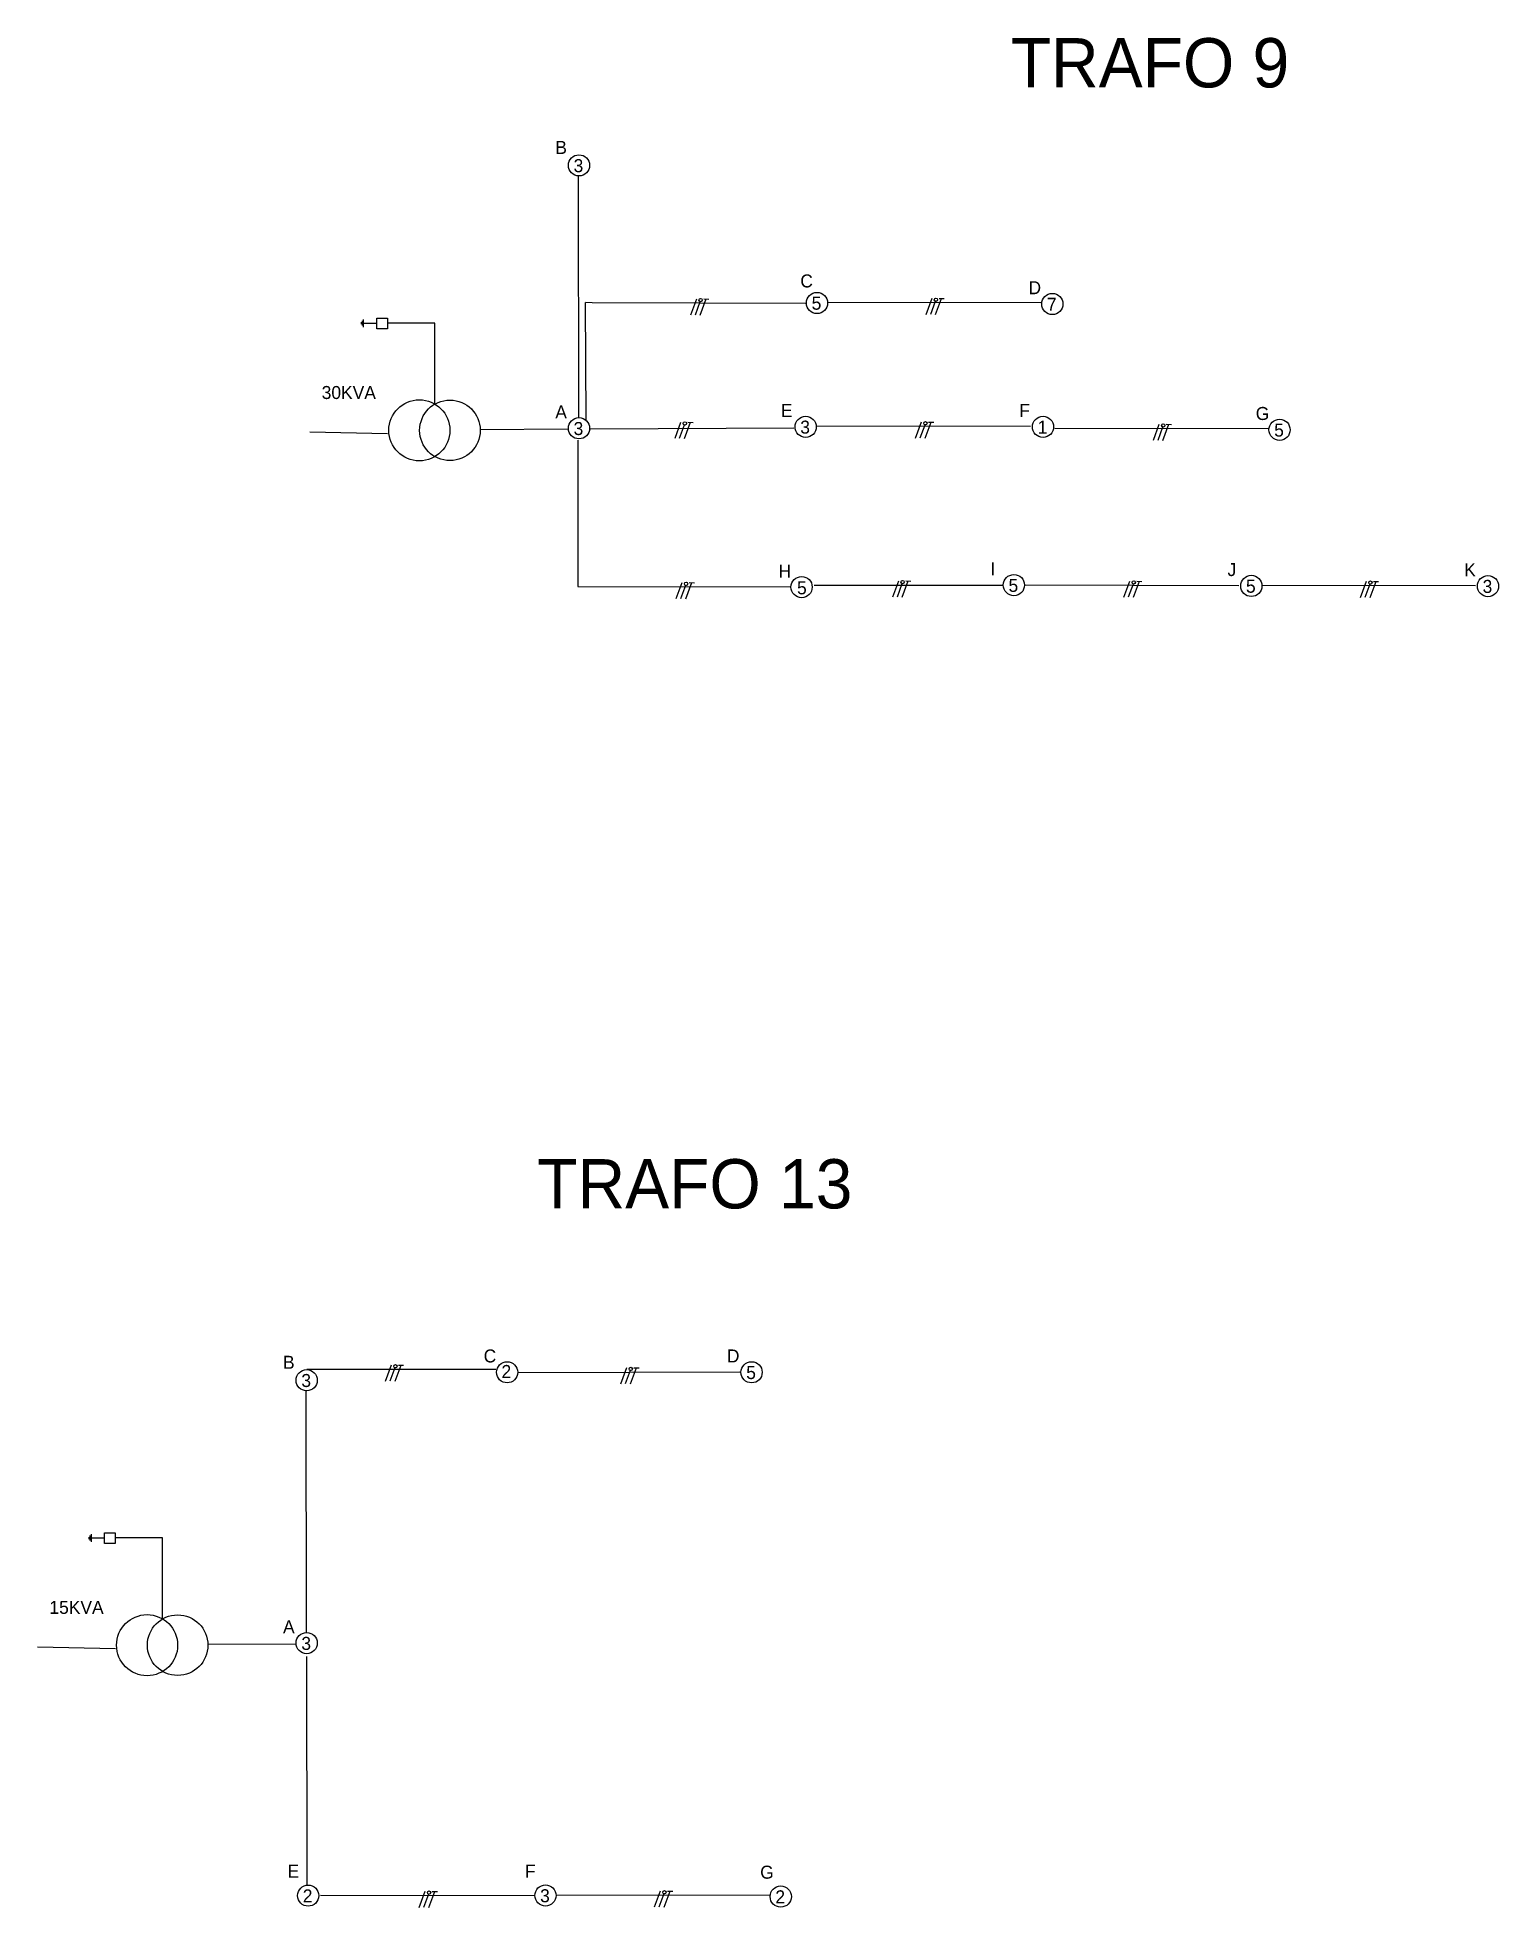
# Model space of a CAD drawing. Header units: millimetres. Extents: x -3588 to 75209, y -3737 to 38254.
# Drawn here: x 37145 to 38428, y 16786 to 18429 of the extents above; entities that cross this region are included whole.
import ezdxf

# ---------------------------------------------------------------- set-up
doc = ezdxf.new("R2010")
doc.units = ezdxf.units.MM
doc.layers.add('RED BT', color=255, linetype='Continuous')
doc.layers.add('Red MT', color=255, linetype='Continuous')

msp = doc.modelspace()

# ---------------------------------------------------------------- texts
at = {"ltscale": 0.15, "attachment_point": 1}
for s, width, gutter_width, insert, char_height in [('TRAFO 9', 915.19314, 216.492, (37999.342, 18428.358), 43.2983), ('B', 12.05698, 57.19, (37599.374, 18338.051), 11.438), ('3', 15.04387, 57.19, (37615.466, 18322.039), 11.438), ('C', 12.05698, 57.19, (37814.524, 18220.768), 11.438), ('D', 12.05698, 57.19, (38014.877, 18214.832), 11.438), ('5', 15.04387, 57.19, (37824.475, 18201.189), 11.438), ('7', 15.04387, 57.19, (38031.07, 18200.247), 11.438), ('30KVA', 17.93472, 57.19, (37394.256, 18122.749), 11.4379), ('E', 12.05698, 57.19, (37797.507, 18106.917), 11.438), ('F', 12.05698, 57.19, (38006.749, 18106.917), 11.438), ('A', 12.05698, 57.19, (37599.374, 18105.681), 11.438), ('3', 15.04387, 57.19, (37615.466, 18091.096), 11.438), ('3', 15.04387, 57.19, (37814.49, 18092.332), 11.438), ('1', 15.04387, 57.19, (38022.941, 18092.332), 11.438), ('G', 12.05698, 57.19, (38214.427, 18104.319), 11.438), ('5', 15.04387, 57.19, (38230.619, 18089.733), 11.438), ('H', 12.05698, 57.19, (37795.454, 17965.739), 11.438), ('I', 12.05698, 57.19, (37981.416, 17967.889), 11.438), ('J', 12.05698, 57.19, (38189.647, 17967.17), 11.438), ('K', 12.05698, 57.19, (38397.435, 17966.982), 11.438), ('5', 15.04387, 57.19, (37811.646, 17951.154), 11.438), ('5', 15.04387, 57.19, (37997.335, 17953.304), 11.438), ('5', 15.04387, 57.19, (38205.839, 17952.585), 11.438), ('3', 15.04387, 57.19, (38413.627, 17952.397), 11.438), ('TRAFO 13', 915.19314, 216.492, (37583.563, 17443.515), 43.2983), ('B', 12.05698, 57.19, (37360.301, 17270.779), 11.438), ('C', 12.05698, 57.19, (37536.469, 17276.336), 11.438), ('D', 12.05698, 57.19, (37750.037, 17276.34), 11.438), ('3', 15.04387, 57.19, (37376.393, 17254.767), 11.438), ('2', 15.04387, 57.19, (37552.14, 17262.678), 11.438), ('5', 15.04387, 57.19, (37767.019, 17261.755), 11.438), ('15KVA', 17.93472, 57.19, (37155.183, 17055.477), 11.4379), ('A', 12.05698, 57.19, (37360.301, 17038.409), 11.438), ('3', 15.04387, 57.19, (37376.393, 17023.824), 11.438), ('E', 12.05698, 57.19, (37364.315, 16823.65), 11.438), ('F', 12.05698, 57.19, (37572.695, 16823.754), 11.438), ('G', 12.05698, 57.19, (37779.29, 16822.812), 11.438), ('2', 15.04387, 57.19, (37377.67, 16801.999), 11.438), ('3', 15.04387, 57.19, (37586.05, 16802.104), 11.438), ('2', 15.04387, 57.19, (37792.644, 16801.162), 11.438)]:
    msp.add_mtext_dynamic_manual_height_columns(s, width=width, gutter_width=gutter_width, heights=[0], dxfattribs=dict(at, insert=insert, char_height=char_height))

# ---------------------------------------------------------------- blocks, each defined once
blk = doc.blocks.new('monofasico')
at = {"layer": 'RED BT', "color": 18, "ltscale": 0.15, "true_color": 0x000000}
blk.add_lwpolyline([(5450.14, 3489.83), (5450.48, 3490.77)], dxfattribs=at)
at = {"layer": 'RED BT', "color": 9, "ltscale": 0.15, "true_color": 0xc7c8ca}
blk.add_lwpolyline([(5450.41, 3489.84), (5450.69, 3490.61)], dxfattribs=at)
at = {"layer": 'RED BT', "color": 3, "ltscale": 0.15}
for points in [[(5450.69, 3489.82), (5451.04, 3490.76)], [(5450.89, 3490.76), (5451.19, 3490.75)]]:
    blk.add_lwpolyline(points, dxfattribs=at)
at = {"layer": 'RED BT', "color": 9, "ltscale": 0.15, "true_color": 0xc7c8ca}
blk.add_circle((5450.71, 3490.69), 0.0973, dxfattribs=at)

# ---------------------------------------------------------------- linework, layer by layer
for p, q in [((37619.968, 18095.188), (37619.667, 18307.087)), ((37631.791, 18195.959), (37625.988, 18195.997)), ((37626.458, 18092.715), (37625.996, 18195.997)), ((37631.779, 18195.969), (37819.191, 18195.648)), ((37838.423, 18196.306), (38025.835, 18195.985)), ((37383.718, 18082.471), (37452.165, 18080.999)), ((37533.55, 18084.629), (37610.414, 18085.084)), ((37619.417, 17946.641), (37619.417, 18075.167)), ((37630.163, 18085.251), (37808.869, 18086.018)), ((37829.163, 18087.687), (38016.575, 18087.366)), ((38037.973, 18085.792), (38225.385, 18085.472)), ((37619.024, 17946.676), (37806.436, 17946.355)), ((37826.76, 17947.799), (37992.49, 17947.812)), ((38012.062, 17947.94), (38199.474, 17947.62)), ((38219.849, 17947.752), (38407.261, 17947.432)), ((37381.312, 17258.871), (37547.042, 17258.884)), ((37566.932, 17256.054), (37761.398, 17256.705)), ((37380.895, 17027.916), (37380.595, 17239.815)), ((37144.645, 17015.198), (37213.092, 17013.726)), ((37294.478, 17017.357), (37371.342, 17017.812)), ((37381.36, 16806.027), (37381.079, 17006.708)), ((37393.353, 16796.884), (37580.765, 16796.563)), ((37599.998, 16797.221), (37787.41, 16796.9))]:
    msp.add_line(p, q)
at = {"ltscale": 0.15}
for p, q in [((37428.862, 18178.814), (37428.862, 18177.005)), ((37429.842, 18180.06), (37429.842, 18175.907)), ((37430.816, 18181.236), (37430.816, 18174.498)), ((37442.597, 18177.681), (37430.816, 18177.681)), ((37189.79, 17111.542), (37189.79, 17109.733)), ((37190.77, 17112.788), (37190.77, 17108.635)), ((37191.744, 17113.964), (37191.744, 17107.226)), ((37203.524, 17110.409), (37191.744, 17110.409))]:
    msp.add_line(p, q, dxfattribs=at)
for points in [[(37451.958, 18172.986), (37442.597, 18172.986), (37442.597, 18182.375), (37451.958, 18182.375)], [(37212.886, 17105.714), (37203.524, 17105.714), (37203.524, 17115.103), (37212.886, 17115.103)]]:
    msp.add_lwpolyline(points, close=True, dxfattribs=at)
for points in [[(37493.677, 18106.886), (37493.677, 18178.067), (37451.958, 18178.067)], [(37254.604, 17039.613), (37254.604, 17110.794), (37212.886, 17110.794)]]:
    msp.add_lwpolyline(points, dxfattribs=at)
for centre in [(37829.189, 18195.713), (38035.784, 18194.771), (38027.655, 18086.856), (38235.333, 18084.258), (37815.655, 17946.072), (38002.049, 17947.828), (38210.554, 17947.109), (38418.341, 17946.921), (37557.102, 17256.275), (37382.384, 16796.524), (37590.764, 16796.628), (37797.358, 16795.686)]:
    msp.add_circle(centre, 9.312, dxfattribs=at)
at = {"color": 4, "ltscale": 0.15}
for centre, radius in [((37480.03, 18083.793), 26.824), ((37506.854, 18083.793), 26.588), ((37240.958, 17016.521), 26.824), ((37267.781, 17016.521), 26.588)]:
    msp.add_circle(centre, radius, dxfattribs=at)
at = {"layer": 'Red MT', "color": 30, "true_color": 0xf26722}
for centre in [(37620.18, 18316.563), (37620.18, 18085.62), (37819.204, 18086.856), (37381.107, 17249.291), (37771.733, 17256.279), (37381.107, 17018.348)]:
    msp.add_circle(centre, 9.312, dxfattribs=at)

# ---------------------------------------------------------------- block references
at = {"layer": 'RED BT', "color": 6, "xscale": 15.10011322645952, "yscale": 15.10011322645952, "zscale": 15.10011322645952}
for p in [(-44579.334, -34511.56), (-44372.689, -34511.223), (-44593.23, -34619.982), (-44381.949, -34619.842), (-44173.139, -34621.737), (-44592.088, -34760.853), (-44401.955, -34759.328), (-44199.05, -34759.588), (-43991.263, -34759.776), (-44847.403, -35448.256), (-44640.7, -35450.558), (-44817.759, -35910.645), (-44611.114, -35910.308)]:
    msp.add_blockref('monofasico', p, dxfattribs=at)

msp.set_redraw_order([(e.dxf.handle, doc.entitydb.next_handle()) for e in msp.query("TEXT MTEXT ATTDEF DIMENSION ARC_DIMENSION")])  # texts and dimensions are drawn at this point

doc.saveas('drawing.dxf')
